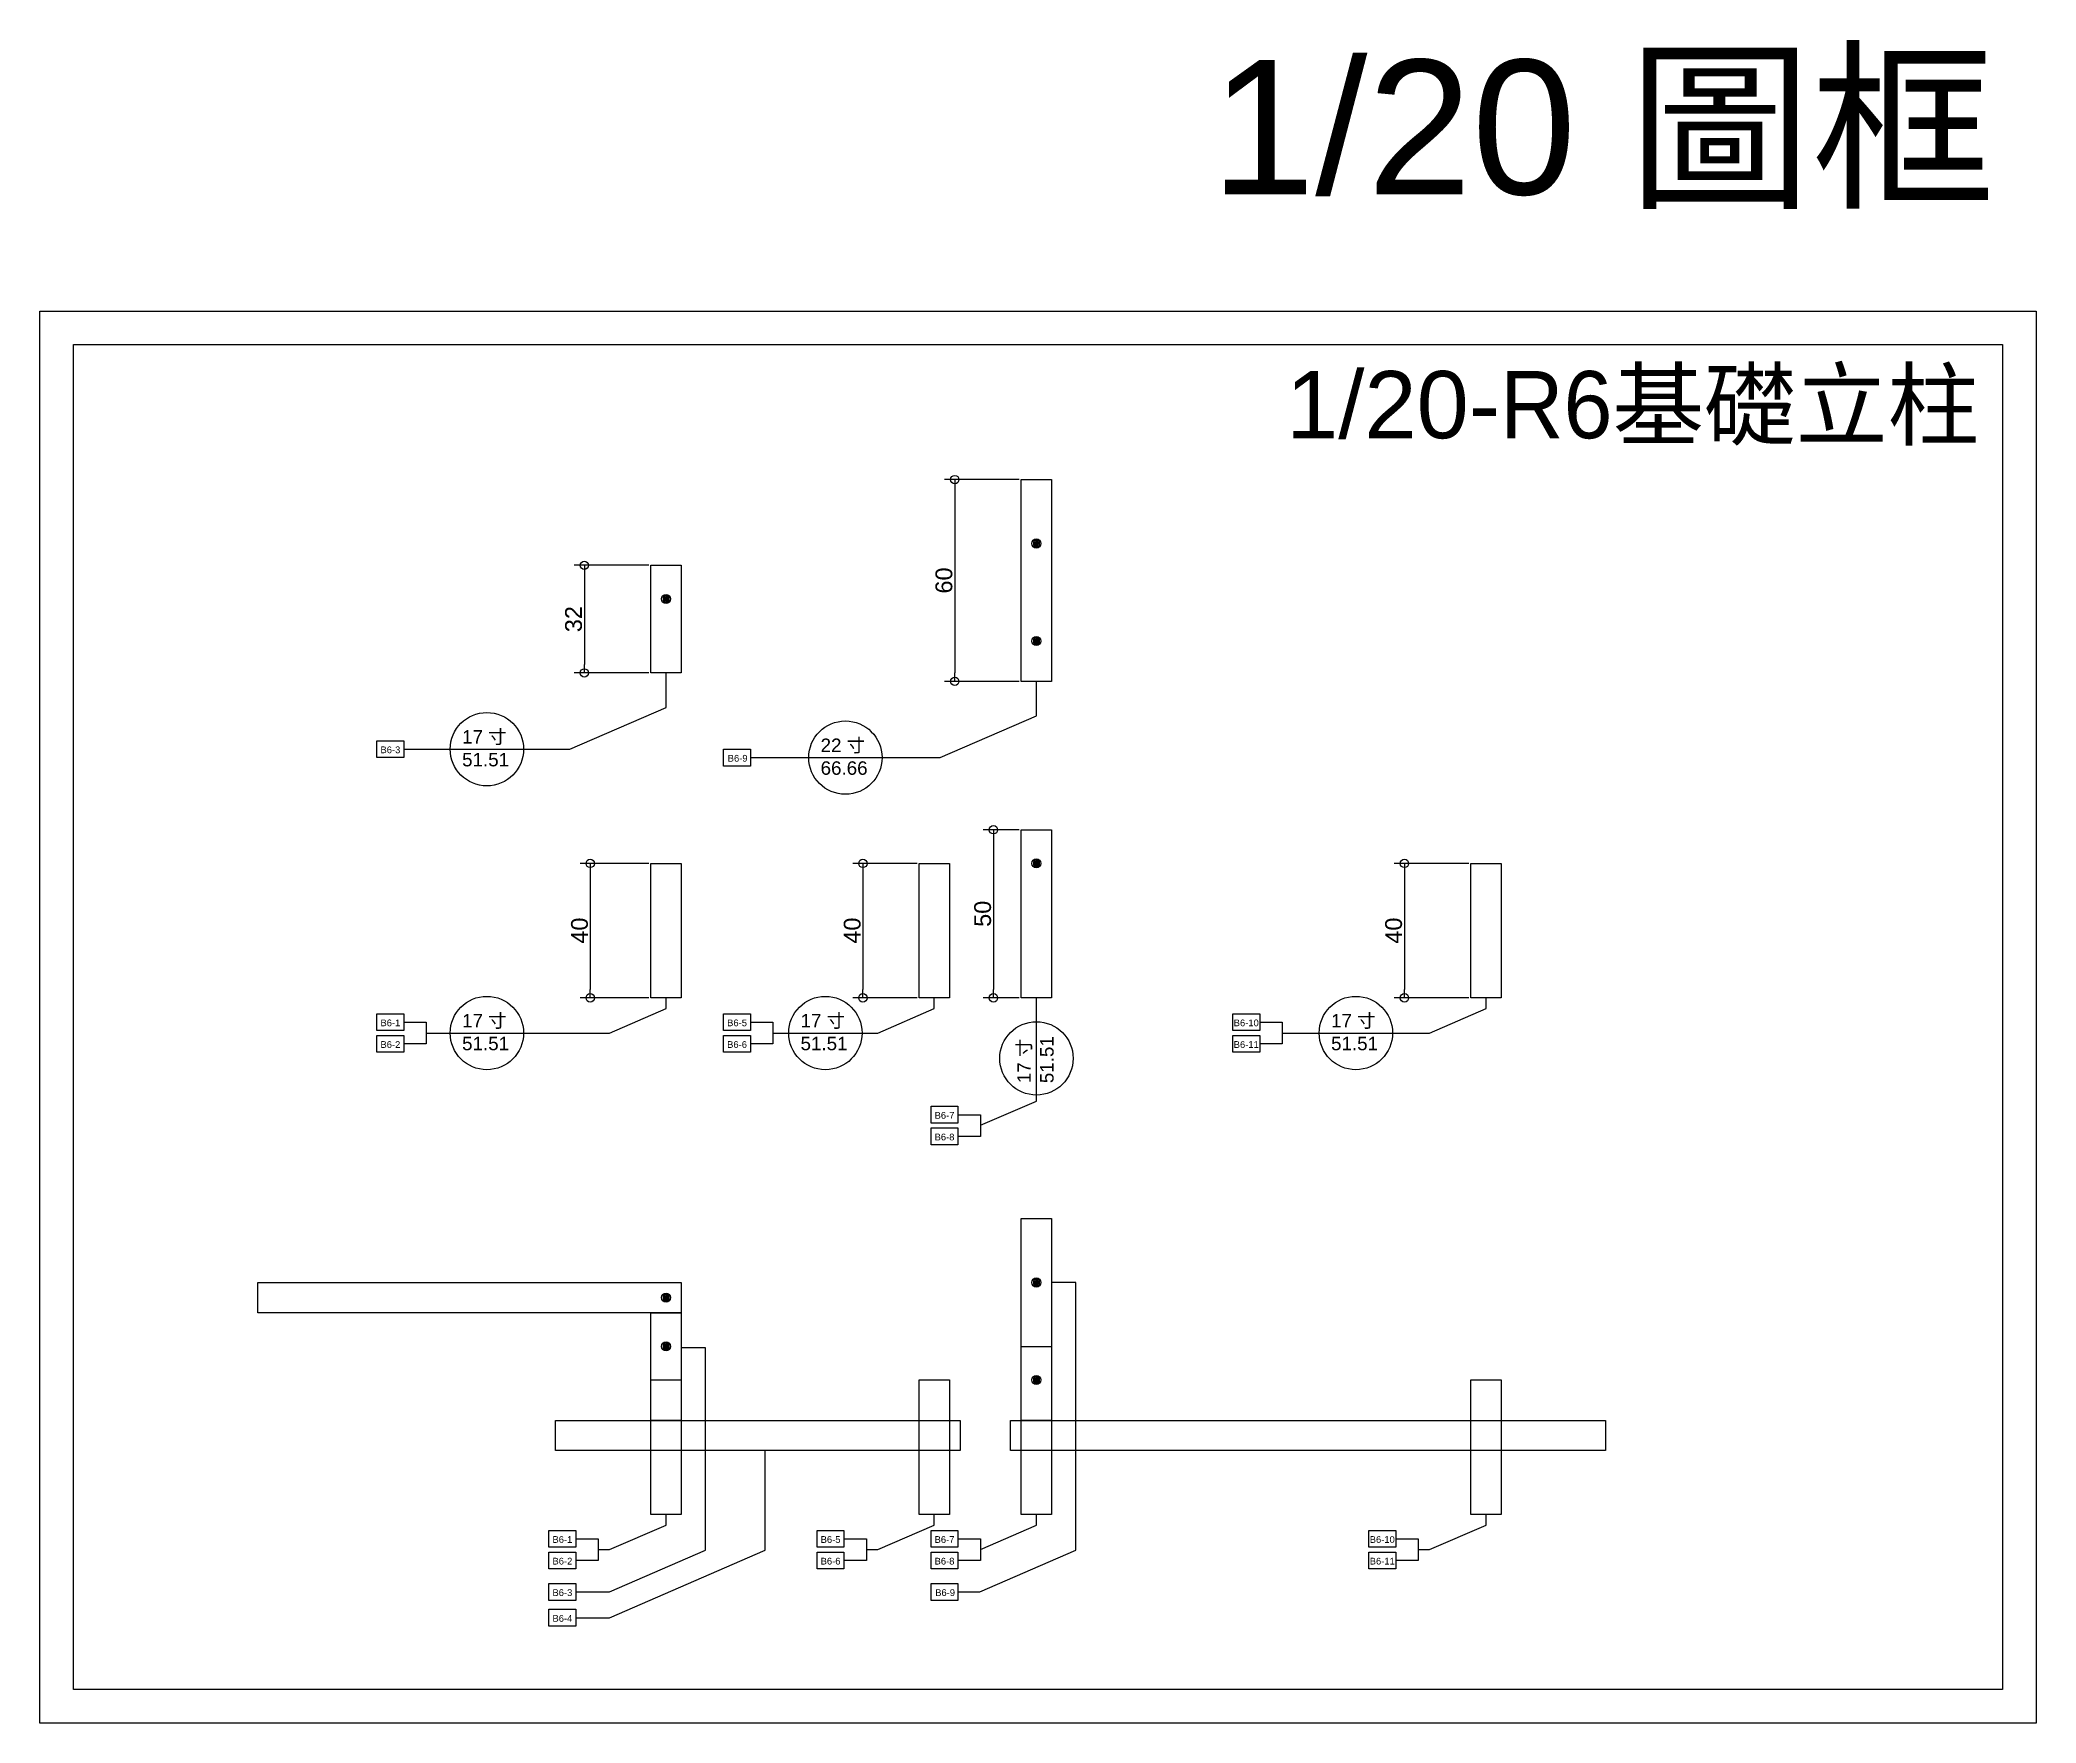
# Model space of a CAD drawing. Header units: millimetres. Extents: x -2666 to 6286, y -11880 to 4849.
# Drawn here: x 5610 to 6204, y -5687 to -5186 of the extents above; entities that cross this region are included whole.
import ezdxf

# ---------------------------------------------------------------- set-up
doc = ezdxf.new("R2010")
doc.units = ezdxf.units.MM
for name, color, linetype in [('0-rib-base', 10, 'Continuous'), ('1-螺桿鑽洞', 7, 'Continuous'), ('dim', 244, 'Continuous'), ('編號標示', 30, 'Continuous'), ('編號標示線', 44, 'Continuous')]:
    doc.layers.add(name, color=color, linetype=linetype)
for name, color, linetype, plot in [('1-墊圈', 4, 'Continuous', False), ('1-螺絲頭', 9, 'Continuous', False), ('default', 11, 'Continuous', False)]:
    doc.layers.add(name, color=color, linetype=linetype, plot=plot)
doc.styles.get("Standard").update_dxf_attribs({"font": 'arial.ttf'})
doc.dimstyles.new('ISO-25', dxfattribs={"dimtxt": 5, "dimasz": 2.5, "dimexe": 3, "dimexo": 0.625, "dimtad": 1, "dimtxsty": 'Standard', "dimblk": 'ORIGIN', "dimcen": 2.5, "dimadec": 0, "dimazin": 0, "dimtfac": 1, "dimtmove": 1, "dimatfit": 1, "dimldrblk": 'ORIGIN', "dimfxl": 0, "dimarcsym": 0})

msp = doc.modelspace()

# ---------------------------------------------------------------- texts
at = {"layer": 'default', "insert": (5958.296, -5192.256), "char_height": 40, "attachment_point": 1}
msp.add_mtext_dynamic_manual_height_columns('1/20 {\\fPMingLiU|b0|i0|c136|p18;圖框}', width=430.53379, gutter_width=12.5, heights=[0], dxfattribs=at)
at = {"layer": '編號標示'}
for s, height, p in [('17 寸', 4, (5735.508, -5395.604)), ('B6-3', 2, (5711.218, -5398.469)), ('51.51', 4, (5735.508, -5402.379)), ('B6-9', 2, (5814.55, -5400.979)), ('22 寸', 4, (5842.187, -5398.113)), ('66.66', 4, (5842.187, -5404.889)), ('17 寸', 4, (5735.508, -5480.035)), ('17 寸', 4, (5836.221, -5480.035)), ('17 寸', 4, (5994.094, -5480.035)), ('B6-1', 2, (5711.218, -5479.68)), ('B6-5', 2, (5814.375, -5479.68)), ('B6-10', 2, (5965.118, -5479.68)), ('B6-2', 2, (5711.218, -5486.122)), ('51.51', 4, (5735.508, -5486.811)), ('B6-6', 2, (5814.375, -5486.122)), ('51.51', 4, (5836.221, -5486.811)), ('B6-11', 2, (5965.118, -5486.122)), ('51.51', 4, (5994.094, -5486.811)), ('B6-7', 2, (5876.111, -5507.198)), ('B6-8', 2, (5876.111, -5513.639)), ('B6-1', 2, (5762.399, -5633.349)), ('B6-5', 2, (5842.199, -5633.349)), ('B6-7', 2, (5876.111, -5633.349)), ('B6-10', 2, (6005.595, -5633.349)), ('B6-2', 2, (5762.399, -5639.79)), ('B6-6', 2, (5842.199, -5639.79)), ('B6-8', 2, (5876.111, -5639.79)), ('B6-11', 2, (6005.595, -5639.79)), ('B6-3', 2, (5762.399, -5649.145)), ('B6-9', 2, (5876.286, -5649.145)), ('B6-4', 2, (5762.399, -5656.812))]:
    msp.add_text(s, height=height, dxfattribs=at).set_placement(p)
for s, p in [('17 寸', (5904.742, -5496.62)), ('51.51', (5911.518, -5496.62))]:
    msp.add_text(s, height=4, rotation=90, dxfattribs=at).set_placement(p)
at = {"layer": '編號標示線', "insert": (5980.701, -5284.798), "char_height": 20, "attachment_point": 1}
msp.add_mtext_dynamic_manual_height_columns('1/20-{\\fPMingLiU|b0|i0|c136|p18;R6基礎立柱}', width=430.53379, gutter_width=12.5, heights=[0], dxfattribs=at)

# ---------------------------------------------------------------- blocks, each defined once
blk = doc.blocks.new('螺栓組')
h = blk.add_hatch()
h.set_pattern_fill('JIS_WOOD', color=256, scale=0.1, style=0)
edge = h.paths.add_edge_path()
edge.add_arc((0, 0), 0.6, 0, 360)
at = {"layer": '1-墊圈'}
blk.add_circle((0, 0), 1.35, dxfattribs=at)
at = {"layer": '1-螺桿鑽洞'}
for points in [[(1.05, 0), (-1.05, 0)], [(0, -0.91), (0, 0.91)]]:
    blk.add_lwpolyline(points, dxfattribs=at)
blk.add_circle((0, 0), 0.6, dxfattribs=at)
at = {"layer": '1-螺絲頭'}
blk.add_lwpolyline([(-0.52, 0.91), (-1.05, 0), (-0.52, -0.91), (0.52, -0.91), (1.05, 0), (0.52, 0.91)], close=True, dxfattribs=at)
blk = doc.blocks.new('_Origin')
at = {"color": 0, "linetype": 'ByBlock', "lineweight": -2}
blk.add_line((0, 0), (-1, 0), dxfattribs=at)
blk.add_circle((0, 0), 0.5, dxfattribs=at)
blk = doc.blocks.new('*D266')
at = {"layer": 'Defpoints', "color": 0}
for p in [(5791.71, -5342.59), (5771.88, -5374.59), (5791.71, -5374.59)]:
    blk.add_point(p, dxfattribs=at)
at = {"layer": 'dim', "color": 0, "lineweight": -2}
for p, q in [((5791.09, -5342.59), (5768.88, -5342.59)), ((5771.88, -5345.09), (5771.88, -5372.09)), ((5791.09, -5374.59), (5768.88, -5374.59))]:
    blk.add_line(p, q, dxfattribs=at)
at = {"layer": 'dim', "color": 0, "lineweight": -2, "xscale": 2.5, "yscale": 2.5, "zscale": 2.5}
for p, rotation in [((5771.88, -5342.59), 90), ((5771.88, -5374.59), 270)]:
    blk.add_blockref('_Origin', p, dxfattribs=dict(at, rotation=rotation))
at = {"layer": 'dim', "color": 0, "insert": (5768.7, -5358.59), "char_height": 5, "attachment_point": 5, "rotation": 90}
blk.add_mtext('32', dxfattribs=at)
blk = doc.blocks.new('*D267')
at = {"layer": 'Defpoints', "color": 0}
for p in [(5901.91, -5317.1), (5882.09, -5377.1), (5901.91, -5377.1)]:
    blk.add_point(p, dxfattribs=at)
at = {"layer": 'dim', "color": 0, "lineweight": -2}
for p, q in [((5901.29, -5317.1), (5879.09, -5317.1)), ((5882.09, -5319.6), (5882.09, -5374.6)), ((5901.29, -5377.1), (5879.09, -5377.1))]:
    blk.add_line(p, q, dxfattribs=at)
at = {"layer": 'dim', "color": 0, "lineweight": -2, "xscale": 2.5, "yscale": 2.5, "zscale": 2.5}
for p, rotation in [((5882.09, -5317.1), 90), ((5882.09, -5377.1), 270)]:
    blk.add_blockref('_Origin', p, dxfattribs=dict(at, rotation=rotation))
at = {"layer": 'dim', "color": 0, "insert": (5878.91, -5347.1), "char_height": 5, "attachment_point": 5, "rotation": 90}
blk.add_mtext('60', dxfattribs=at)
blk = doc.blocks.new('*D268')
at = {"layer": 'Defpoints', "color": 0}
for p in [(5791.71, -5431.24), (5773.64, -5471.24), (5791.71, -5471.24)]:
    blk.add_point(p, dxfattribs=at)
at = {"layer": 'dim', "color": 0, "lineweight": -2}
for p, q in [((5791.09, -5431.24), (5770.64, -5431.24)), ((5773.64, -5433.74), (5773.64, -5468.74)), ((5791.09, -5471.24), (5770.64, -5471.24))]:
    blk.add_line(p, q, dxfattribs=at)
at = {"layer": 'dim', "color": 0, "lineweight": -2, "xscale": 2.5, "yscale": 2.5, "zscale": 2.5}
for p, rotation in [((5773.64, -5431.24), 90), ((5773.64, -5471.24), 270)]:
    blk.add_blockref('_Origin', p, dxfattribs=dict(at, rotation=rotation))
at = {"layer": 'dim', "color": 0, "insert": (5770.46, -5451.24), "char_height": 5, "attachment_point": 5, "rotation": 90}
blk.add_mtext('40', dxfattribs=at)
blk = doc.blocks.new('*D269')
at = {"layer": 'Defpoints', "color": 0}
for p in [(5871.51, -5431.24), (5854.79, -5471.24), (5871.51, -5471.24)]:
    blk.add_point(p, dxfattribs=at)
at = {"layer": 'dim', "color": 0, "lineweight": -2}
for p, q in [((5870.89, -5431.24), (5851.79, -5431.24)), ((5854.79, -5433.74), (5854.79, -5468.74)), ((5870.89, -5471.24), (5851.79, -5471.24))]:
    blk.add_line(p, q, dxfattribs=at)
at = {"layer": 'dim', "color": 0, "lineweight": -2, "xscale": 2.5, "yscale": 2.5, "zscale": 2.5}
for p, rotation in [((5854.79, -5431.24), 90), ((5854.79, -5471.24), 270)]:
    blk.add_blockref('_Origin', p, dxfattribs=dict(at, rotation=rotation))
at = {"layer": 'dim', "color": 0, "insert": (5851.61, -5451.24), "char_height": 5, "attachment_point": 5, "rotation": 90}
blk.add_mtext('40', dxfattribs=at)
blk = doc.blocks.new('*D270')
at = {"layer": 'Defpoints', "color": 0}
for p in [(5901.91, -5421.24), (5893.61, -5471.24), (5901.91, -5471.24)]:
    blk.add_point(p, dxfattribs=at)
at = {"layer": 'dim', "color": 0, "lineweight": -2}
for p, q in [((5901.29, -5421.24), (5890.61, -5421.24)), ((5893.61, -5423.74), (5893.61, -5468.74)), ((5901.29, -5471.24), (5890.61, -5471.24))]:
    blk.add_line(p, q, dxfattribs=at)
at = {"layer": 'dim', "color": 0, "lineweight": -2, "xscale": 2.5, "yscale": 2.5, "zscale": 2.5}
for p, rotation in [((5893.61, -5421.24), 90), ((5893.61, -5471.24), 270)]:
    blk.add_blockref('_Origin', p, dxfattribs=dict(at, rotation=rotation))
at = {"layer": 'dim', "color": 0, "insert": (5890.43, -5446.24), "char_height": 5, "attachment_point": 5, "rotation": 90}
blk.add_mtext('50', dxfattribs=at)
blk = doc.blocks.new('*D271')
at = {"layer": 'Defpoints', "color": 0}
for p in [(6035.71, -5431.24), (6015.91, -5471.24), (6035.71, -5471.24)]:
    blk.add_point(p, dxfattribs=at)
at = {"layer": 'dim', "color": 0, "lineweight": -2}
for p, q in [((6035.09, -5431.24), (6012.91, -5431.24)), ((6015.91, -5433.74), (6015.91, -5468.74)), ((6035.09, -5471.24), (6012.91, -5471.24))]:
    blk.add_line(p, q, dxfattribs=at)
at = {"layer": 'dim', "color": 0, "lineweight": -2, "xscale": 2.5, "yscale": 2.5, "zscale": 2.5}
for p, rotation in [((6015.91, -5431.24), 90), ((6015.91, -5471.24), 270)]:
    blk.add_blockref('_Origin', p, dxfattribs=dict(at, rotation=rotation))
at = {"layer": 'dim', "color": 0, "insert": (6012.73, -5451.24), "char_height": 5, "attachment_point": 5, "rotation": 90}
blk.add_mtext('40', dxfattribs=at)

# ---------------------------------------------------------------- dimensions: what is measured, and where the dimension line sits
at = {"layer": 'dim'}
for base, p1, p2, picture, middle in [((5882.085, -5377.099), (5901.91, -5317.099), (5901.91, -5377.099), '*D267', (5878.908, -5347.099)), ((5771.875, -5374.589), (5791.71, -5342.589), (5791.71, -5374.589), '*D266', (5768.696, -5358.589)), ((5893.607, -5471.236), (5901.91, -5421.236), (5901.91, -5471.236), '*D270', (5890.429, -5446.236)), ((5773.641, -5471.236), (5791.71, -5431.236), (5791.71, -5471.236), '*D268', (5770.463, -5451.236)), ((5854.788, -5471.236), (5871.51, -5431.236), (5871.51, -5471.236), '*D269', (5851.61, -5451.236)), ((6015.913, -5471.236), (6035.71, -5431.236), (6035.71, -5471.236), '*D271', (6012.735, -5451.236))]:
    dim = msp.add_linear_dim(base=base, p1=p1, p2=p2, angle=90, dimstyle='ISO-25', dxfattribs=at)
    dim.commit()
    dim.dimension.update_dxf_attribs({"geometry": picture, "text_midpoint": middle})

# ---------------------------------------------------------------- linework, layer by layer
for centre in [(5742.887, -5397.272), (5849.565, -5399.781), (5742.887, -5481.703), (5843.599, -5481.703), (6001.473, -5481.703), (5906.41, -5489.241)]:
    msp.add_circle(centre, 10.911)
at = {"layer": '0-rib-base'}
for points in [[(5901.91, -5377.099), (5901.91, -5317.099), (5910.91, -5317.099), (5910.91, -5377.099)], [(5791.71, -5374.589), (5791.71, -5342.589), (5800.71, -5342.589), (5800.71, -5374.589)], [(5901.91, -5471.236), (5901.91, -5421.236), (5910.91, -5421.236), (5910.91, -5471.236)], [(5791.71, -5471.236), (5791.71, -5431.236), (5800.71, -5431.236), (5800.71, -5471.236)], [(5871.51, -5471.236), (5871.51, -5431.236), (5880.51, -5431.236), (5880.51, -5471.236)], [(6035.71, -5471.236), (6035.71, -5431.236), (6044.71, -5431.236), (6044.71, -5471.236)], [(5901.91, -5596.905), (5901.91, -5536.905), (5910.91, -5536.905), (5910.91, -5596.905)], [(5674.71, -5564.905), (5674.71, -5555.905), (5800.71, -5555.905), (5800.71, -5564.905)], [(5791.71, -5596.905), (5791.71, -5564.905), (5800.71, -5564.905), (5800.71, -5596.905)], [(5901.91, -5624.905), (5901.91, -5574.905), (5910.91, -5574.905), (5910.91, -5624.905)], [(5791.71, -5624.905), (5791.71, -5584.905), (5800.71, -5584.905), (5800.71, -5624.905)], [(5871.51, -5624.905), (5871.51, -5584.905), (5880.51, -5584.905), (5880.51, -5624.905)], [(6035.71, -5624.905), (6035.71, -5584.905), (6044.71, -5584.905), (6044.71, -5624.905)]]:
    msp.add_lwpolyline(points, close=True, dxfattribs=at)
for points in [[(5883.71, -5605.905), (5763.349, -5605.905), (5763.349, -5596.905), (5883.71, -5596.905), (5883.71, -5605.905)], [(5898.71, -5596.905), (6075.71, -5596.905), (6075.71, -5605.905), (5898.71, -5605.905), (5898.71, -5596.905)]]:
    msp.add_lwpolyline(points, dxfattribs=at)
at = {"layer": 'default'}
for points in [[(6203.878, -5266.947), (6203.878, -5686.947), (5609.878, -5686.947), (5609.878, -5266.947)], [(6193.878, -5276.947), (6193.878, -5676.947), (5619.878, -5676.947), (5619.878, -5276.947)]]:
    msp.add_lwpolyline(points, close=True, dxfattribs=at)
at = {"layer": '編號標示'}
for points in [[(5710.16, -5399.772), (5710.16, -5394.772), (5718.16, -5394.772), (5718.16, -5399.772)], [(5813.317, -5402.281), (5813.317, -5397.281), (5821.317, -5397.281), (5821.317, -5402.281)], [(5710.16, -5480.983), (5710.16, -5475.983), (5718.16, -5475.983), (5718.16, -5480.983)], [(5813.317, -5480.983), (5813.317, -5475.983), (5821.317, -5475.983), (5821.317, -5480.983)], [(5964.864, -5480.983), (5964.864, -5475.983), (5972.864, -5475.983), (5972.864, -5480.983)], [(5710.16, -5487.424), (5710.16, -5482.424), (5718.16, -5482.424), (5718.16, -5487.424)], [(5813.317, -5487.424), (5813.317, -5482.424), (5821.317, -5482.424), (5821.317, -5487.424)], [(5964.864, -5487.424), (5964.864, -5482.424), (5972.864, -5482.424), (5972.864, -5487.424)], [(5875.053, -5508.5), (5875.053, -5503.5), (5883.053, -5503.5), (5883.053, -5508.5)], [(5875.053, -5514.941), (5875.053, -5509.941), (5883.053, -5509.941), (5883.053, -5514.941)], [(5761.341, -5634.651), (5761.341, -5629.651), (5769.341, -5629.651), (5769.341, -5634.651)], [(5841.141, -5634.651), (5841.141, -5629.651), (5849.141, -5629.651), (5849.141, -5634.651)], [(5875.053, -5634.651), (5875.053, -5629.651), (5883.053, -5629.651), (5883.053, -5634.651)], [(6005.341, -5634.651), (6005.341, -5629.651), (6013.341, -5629.651), (6013.341, -5634.651)], [(5761.341, -5641.093), (5761.341, -5636.093), (5769.341, -5636.093), (5769.341, -5641.093)], [(5841.141, -5641.093), (5841.141, -5636.093), (5849.141, -5636.093), (5849.141, -5641.093)], [(5875.053, -5641.093), (5875.053, -5636.093), (5883.053, -5636.093), (5883.053, -5641.093)], [(6005.341, -5641.093), (6005.341, -5636.093), (6013.341, -5636.093), (6013.341, -5641.093)], [(5761.341, -5650.448), (5761.341, -5645.448), (5769.341, -5645.448), (5769.341, -5650.448)], [(5875.053, -5650.448), (5875.053, -5645.448), (5883.053, -5645.448), (5883.053, -5650.448)], [(5761.341, -5658.115), (5761.341, -5653.115), (5769.341, -5653.115), (5769.341, -5658.115)]]:
    msp.add_lwpolyline(points, close=True, dxfattribs=at)
at = {"layer": '編號標示線'}
for points in [[(5718.16, -5397.272), (5767.613, -5397.272), (5796.21, -5384.87), (5796.21, -5374.589)], [(5821.317, -5399.781), (5877.813, -5399.781), (5906.41, -5387.38), (5906.41, -5377.099)], [(5724.863, -5481.703), (5779.379, -5481.703), (5796.21, -5474.404), (5796.21, -5471.236)], [(5828.019, -5481.703), (5859.179, -5481.703), (5876.01, -5474.404), (5876.01, -5471.236)], [(5889.755, -5509.144), (5906.41, -5501.922), (5906.41, -5471.236)], [(5979.566, -5481.703), (6023.379, -5481.703), (6040.21, -5474.404), (6040.21, -5471.236)], [(5718.16, -5478.483), (5724.863, -5478.483), (5724.863, -5484.924), (5718.16, -5484.924)], [(5821.317, -5478.483), (5828.019, -5478.483), (5828.019, -5484.924), (5821.317, -5484.924)], [(5972.864, -5478.483), (5979.566, -5478.483), (5979.566, -5484.924), (5972.864, -5484.924)], [(5883.053, -5506), (5889.755, -5506), (5889.755, -5512.441), (5883.053, -5512.441)], [(5883.053, -5647.948), (5889.527, -5647.948), (5918.124, -5635.546), (5918.124, -5555.905), (5910.91, -5555.905)], [(5769.341, -5647.948), (5779.327, -5647.948), (5807.924, -5635.546), (5807.924, -5575.315), (5800.658, -5575.315)], [(5769.341, -5655.615), (5779.327, -5655.615), (5825.7, -5635.504), (5825.7, -5605.905)], [(5776.044, -5635.372), (5779.379, -5635.372), (5796.21, -5628.073), (5796.21, -5624.905)], [(5855.844, -5635.372), (5859.179, -5635.372), (5876.01, -5628.073), (5876.01, -5624.905)], [(5889.755, -5635.296), (5906.41, -5628.073), (5906.41, -5624.905)], [(6020.044, -5635.372), (6023.379, -5635.372), (6040.21, -5628.073), (6040.21, -5624.905)], [(5769.341, -5632.151), (5776.044, -5632.151), (5776.044, -5638.593), (5769.341, -5638.593)], [(5849.141, -5632.151), (5855.844, -5632.151), (5855.844, -5638.593), (5849.141, -5638.593)], [(5883.053, -5632.151), (5889.755, -5632.151), (5889.755, -5638.593), (5883.053, -5638.593)], [(6013.341, -5632.151), (6020.044, -5632.151), (6020.044, -5638.593), (6013.341, -5638.593)]]:
    msp.add_lwpolyline(points, dxfattribs=at)

# ---------------------------------------------------------------- block references
at = {"layer": '1-螺桿鑽洞', "rotation": 90}
for p in [(5906.41, -5336.099), (5796.21, -5352.589), (5906.41, -5365.099), (5906.41, -5431.236), (5796.21, -5560.405), (5906.41, -5555.905), (5796.21, -5574.905), (5906.41, -5584.905)]:
    msp.add_blockref('螺栓組', p, dxfattribs=at)

msp.set_redraw_order([(e.dxf.handle, doc.entitydb.next_handle()) for e in msp.query("TEXT MTEXT ATTDEF DIMENSION ARC_DIMENSION")])  # texts and dimensions are drawn at this point

doc.saveas('drawing.dxf')
